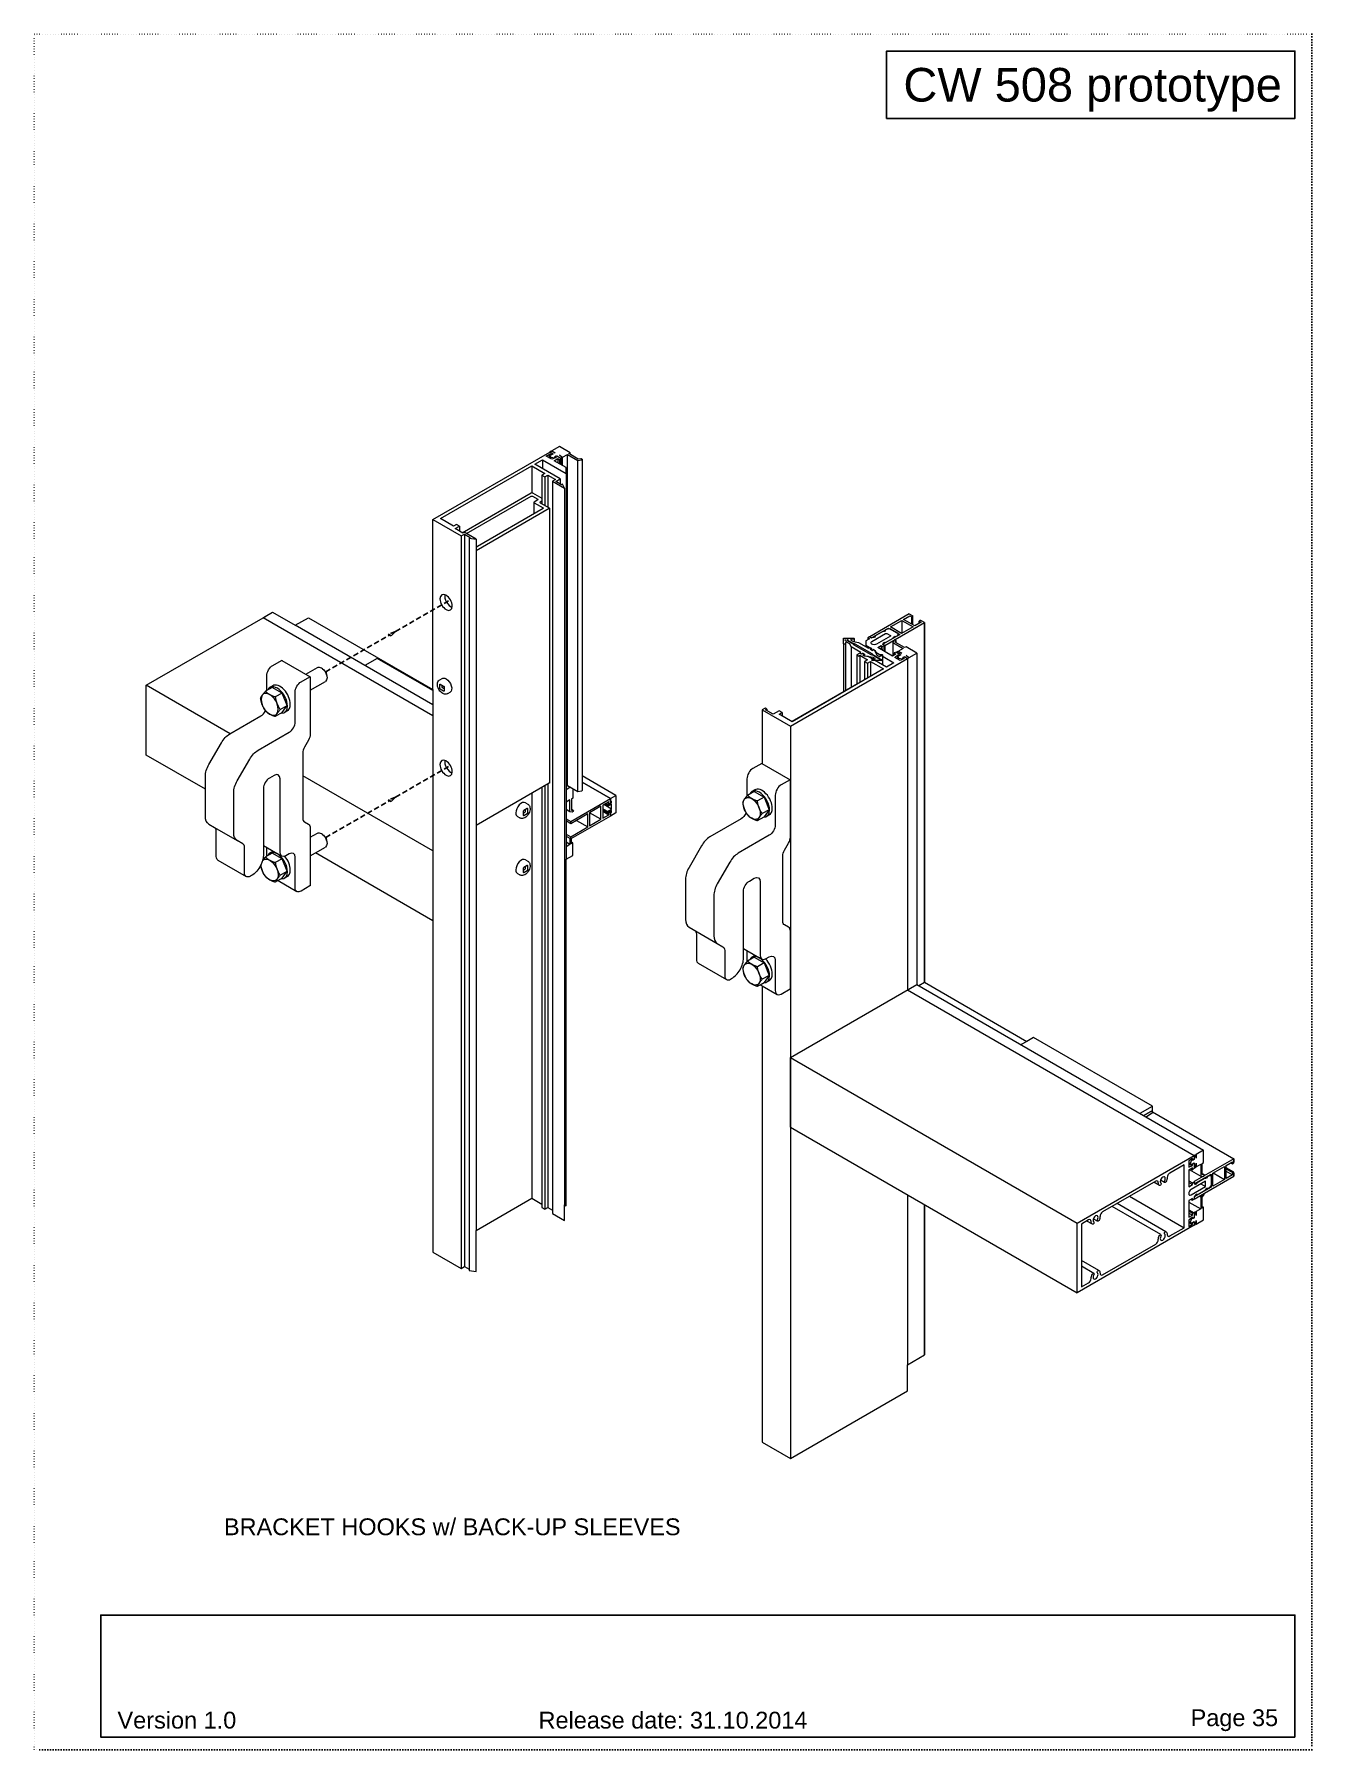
# Model space of a CAD drawing. Header units: millimetres. Extents: x -17234 to -8874, y -2869 to 1211.
# Drawn here: x -10394 to -9634, y -1849 to -829 of the extents above; entities that cross this region are included whole.
import ezdxf
from ezdxf.enums import TextEntityAlignment as Align

# ---------------------------------------------------------------- set-up
doc = ezdxf.new("R2010")
doc.units = ezdxf.units.MM
doc.linetypes.add('ACAD_ISO07W100', pattern=[3, 0, -3])
doc.linetypes.add('DASHED', pattern=[19.05, 12.7, -6.35])
doc.layers.get('Defpoints').update_dxf_attribs({"linetype": 'ACAD_ISO07W100', "true_color": 0x105689})
for name, color, linetype in [('Anno', 5, 'Continuous'), ('Profile View', 9, 'Continuous'), ('Text', 2, 'Continuous')]:
    doc.layers.add(name, color=color, linetype=linetype)
doc.styles.get("Standard").update_dxf_attribs({"font": 'arial.ttf'})

msp = doc.modelspace()

# ---------------------------------------------------------------- texts
at = {"layer": 'Text', "color": 1, "ltscale": 0.5}
msp.add_text('CW 508 prototype ', height=20, dxfattribs=at).set_placement((-9644.331, -849.239), align=Align.TOP_RIGHT)
at = {"layer": 'Text', "color": 1, "ltscale": 0.5, "char_height": 10}
for s, width, heights, insert, attachment_point in [('BRACKET HOOKS w/ BACK-UP SLEEVES', 528.97966, [41.338], (-10281.493, -1711.696), 1), ('Page 35', 51.47108, [0], (-9654.331, -1831.739), 6), ('Version 1.0', 70.1, [0], (-10344.825, -1831.739), 4), ('Release date: 31.10.2014', 159.43151, [0], (-10014.331, -1831.739), 5)]:
    msp.add_mtext_dynamic_manual_height_columns(s, width=width, gutter_width=12.5, heights=heights, dxfattribs=dict(at, insert=insert, attachment_point=attachment_point))

# ---------------------------------------------------------------- linework, layer by layer
at = {"color": 1, "lineweight": 0, "extrusion": (4.20381e-17, 0.816497, 0.57735)}
for p, q in [((-10157.2, -1314.833), (-10157.2, -1314.833)), ((-10157.2, -1356.311), (-10157.2, -1356.311)), ((-9864.758, -1392.86), (-9803.798, -1428.055)), ((-9799.811, -1425.754), (-9803.798, -1428.055))]:
    msp.add_line(p, q, dxfattribs=at)
at = {"layer": 'Anno', "linetype": 'DASHED', "ltscale": 0.25}
for points in [[(-10179.427, -1184.43), (-10146.754, -1165.566)], [(-10220.97, -1208.415), (-10182.891, -1186.43)], [(-10179.427, -1184.43), (-10183.757, -1185.93), (-10182.025, -1186.93), (-10179.427, -1184.43)], [(-10179.427, -1282.94), (-10146.754, -1264.077)], [(-10220.97, -1306.925), (-10182.891, -1284.94)], [(-10179.427, -1282.94), (-10183.757, -1284.44), (-10182.025, -1285.44), (-10179.427, -1282.94)]]:
    msp.add_lwpolyline(points, dxfattribs=at)
at = {"layer": 'Defpoints', "color": 1, "ltscale": 0.5}
msp.add_lwpolyline([(-10394.331, -829.239), (-9634.331, -829.239), (-9634.331, -1849.239), (-10394.331, -1849.239), (-10394.331, -829.239)], dxfattribs=at)
at = {"layer": 'Profile View', "lineweight": 0, "extrusion": (4.20381e-17, 0.816497, 0.57735)}
for p, q in [((-10089.724, -1080.08), (-10087.462, -1078.774)), ((-10086.483, -1081.951), (-10089.724, -1080.08)), ((-10087.4, -1078.941), (-10087.735, -1079.134)), ((-10087.735, -1081.229), (-10087.735, -1079.134)), ((-10087.735, -1079.134), (-10087.047, -1080.616)), ((-10086.775, -1077.153), (-10087.603, -1077.631)), ((-10085.993, -1078.56), (-10087.603, -1077.631)), ((-10087.603, -1077.631), (-10085.66, -1078.753)), ((-10087.462, -1078.774), (-10087.462, -1078.977)), ((-10087.462, -1078.774), (-10086.666, -1079.233)), ((-10086.693, -1079.349), (-10087.4, -1078.941)), ((-10087.047, -1081.626), (-10087.047, -1080.616)), ((-10087.047, -1080.616), (-10084.48, -1081.013)), ((-10084.489, -1078.077), (-10086.775, -1077.153)), ((-10085.66, -1078.753), (-10086.693, -1079.349)), ((-10086.666, -1079.233), (-10085.993, -1078.56)), ((-10086.666, -1079.233), (-10086.666, -1079.333)), ((-10083.822, -1080.875), (-10086.483, -1081.951)), ((-10081.946, -1074.365), (-10086.433, -1076.955)), ((-10086.433, -1077.291), (-10086.433, -1076.955)), ((-10086.433, -1076.955), (-10084.489, -1078.077)), ((-10085.993, -1078.56), (-10085.993, -1078.945)), ((-10084.852, -1080.412), (-10083.819, -1079.815)), ((-10084.145, -1080.82), (-10084.852, -1080.412)), ((-10083.486, -1080.008), (-10084.652, -1080.396)), ((-10084.652, -1080.396), (-10084.652, -1080.528)), ((-10084.652, -1080.396), (-10083.822, -1080.875)), ((-10084.48, -1081.013), (-10084.145, -1080.82)), ((-10084.48, -1081.013), (-10084.48, -1081.141)), ((-10084.145, -1081.006), (-10084.145, -1080.82)), ((-10083.819, -1079.815), (-10081.149, -1081.357)), ((-10083.819, -1080.119), (-10083.819, -1079.815)), ((-10081.078, -1081.398), (-10083.486, -1080.008)), ((-10075.492, -1078.091), (-10081.946, -1074.365)), ((-10080.321, -1080.879), (-10081.922, -1079.559)), ((-10081.922, -1079.559), (-10079.979, -1080.681)), ((-10081.149, -1081.357), (-10080.321, -1080.879)), ((-10080.321, -1085.509), (-10080.321, -1080.879)), ((-10079.979, -1080.681), (-10077.189, -1079.071)), ((-10079.979, -1085.707), (-10079.979, -1080.681)), ((-10077.189, -1079.071), (-10071.037, -1082.623)), ((-10077.189, -1276.091), (-10077.189, -1079.071)), ((-10076.341, -1078.581), (-10075.492, -1078.091)), ((-10070.678, -1081.85), (-10076.341, -1078.581)), ((-10075.492, -1079.071), (-10075.492, -1078.091)), ((-10152.604, -1117.2), (-10098.28, -1085.836)), ((-10098.28, -1085.836), (-10098.28, -1101.784)), ((-10098.28, -1085.836), (-10090.522, -1090.316)), ((-10096.513, -1084.816), (-10092.023, -1082.223)), ((-10081.442, -1093.517), (-10096.513, -1084.816)), ((-10090.522, -1090.316), (-10092.281, -1091.331)), ((-10092.281, -1091.331), (-10090.513, -1092.352)), ((-10092.281, -1091.331), (-10092.281, -1108.394)), ((-10092.023, -1082.223), (-10092.023, -1087.408)), ((-10092.023, -1082.223), (-10077.951, -1090.348)), ((-10090.513, -1092.352), (-10088.745, -1091.331)), ((-10088.745, -1091.331), (-10084.262, -1093.92)), ((-10088.745, -1091.331), (-10088.745, -1110.436)), ((-10085.058, -1082.775), (-10082.936, -1081.55)), ((-10077.951, -1086.877), (-10085.058, -1082.775)), ((-10082.936, -1081.55), (-10081.855, -1082.174)), ((-10082.936, -1081.55), (-10082.936, -1083.999)), ((-10081.855, -1082.174), (-10081.078, -1081.398)), ((-10081.855, -1082.174), (-10081.855, -1084.624)), ((-10081.078, -1081.398), (-10081.078, -1085.072)), ((-10077.951, -1090.348), (-10077.951, -1086.877)), ((-10077.951, -1090.348), (-10077.951, -1319.805)), ((-10071.037, -1082.623), (-10068.832, -1082.282)), ((-10071.037, -1279.643), (-10071.037, -1082.623)), ((-10069.143, -1081.613), (-10070.678, -1081.85)), ((-10068.387, -1081.947), (-10068.387, -1270.191)), ((-10090.513, -1092.352), (-10090.513, -1109.415)), ((-10084.262, -1093.92), (-10086.039, -1094.945)), ((-10086.039, -1094.945), (-10086.039, -1528.413)), ((-10086.039, -1094.945), (-10078.951, -1099.038)), ((-10084.129, -1095.068), (-10081.442, -1093.517)), ((-10080.682, -1097.058), (-10084.129, -1095.068)), ((-10081.442, -1093.517), (-10081.442, -1096.619)), ((-10080.041, -1096.688), (-10080.682, -1097.058)), ((-10078.951, -1099.038), (-10080.041, -1096.688)), ((-10078.951, -1099.038), (-10078.951, -1525.29)), ((-10139.745, -1125.604), (-10098.634, -1101.869)), ((-10137.129, -1126.135), (-10098.634, -1103.91)), ((-10087.992, -1111.279), (-10131.507, -1136.402)), ((-10091.528, -1111.279), (-10130.613, -1133.845)), ((-10097.927, -1101.869), (-10092.281, -1105.128)), ((-10097.927, -1103.91), (-10094.765, -1105.736)), ((-10097.032, -1107.573), (-10097.032, -1114.457)), ((-10094.765, -1106.144), (-10096.886, -1107.369)), ((-10096.886, -1107.777), (-10091.528, -1110.871)), ((-10092.281, -1106.751), (-10093.35, -1107.369)), ((-10093.35, -1107.777), (-10087.992, -1110.871)), ((-10087.846, -1111.075), (-10087.846, -1274.374)), ((-10157.2, -1117.812), (-10140.362, -1127.534)), ((-10144.845, -1121.679), (-10152.604, -1117.2)), ((-10143.078, -1120.659), (-10144.845, -1121.679)), ((-10143.926, -1123.19), (-10141.31, -1121.679)), ((-10141.31, -1121.679), (-10143.078, -1120.659)), ((-10141.31, -1121.679), (-10141.31, -1124.701)), ((-10139.443, -1125.778), (-10143.926, -1123.19)), ((-10140.362, -1127.534), (-10138.382, -1126.391)), ((-10140.362, -1127.534), (-10140.362, -1563.053)), ((-10138.594, -1125.289), (-10139.443, -1125.778)), ((-10131.507, -1129.381), (-10138.594, -1125.289)), ((-10138.382, -1126.391), (-10138.382, -1561.91)), ((-10138.382, -1126.391), (-10134.935, -1128.381)), ((-10134.935, -1128.381), (-10135.576, -1128.751)), ((-10135.576, -1128.751), (-10135.576, -1563.53)), ((-10135.576, -1128.751), (-10131.507, -1129.381)), ((-10131.507, -1129.381), (-10131.507, -1540.539)), ((-10131.32, -1133.845), (-10131.507, -1133.737)), ((-10157.2, -1234.469), (-10258.228, -1176.141)), ((-10157.2, -1234.469), (-10258.228, -1176.141)), ((-10157.2, -1227.937), (-10239.101, -1180.652)), ((-9873.739, -1173.834), (-9897.287, -1187.43)), ((-9896.156, -1188.083), (-9886.078, -1182.265)), ((-9888.307, -1192.615), (-9864.758, -1179.019)), ((-9887.314, -1183.115), (-9888.24, -1183.65)), ((-9885.178, -1182.784), (-9887.314, -1183.115)), ((-9886.078, -1182.924), (-9886.078, -1182.265)), ((-9886.078, -1182.265), (-9879.36, -1186.143)), ((-9880.26, -1185.623), (-9885.178, -1182.784)), ((-9885.017, -1181.652), (-9878.22, -1177.728)), ((-9878.3, -1185.531), (-9885.017, -1181.652)), ((-9871.502, -1181.606), (-9878.3, -1185.531)), ((-9878.22, -1177.728), (-9878.22, -1185.485)), ((-9878.22, -1177.728), (-9871.502, -1181.606)), ((-9877.159, -1177.116), (-9873.491, -1174.998)), ((-9870.442, -1180.994), (-9877.159, -1177.116)), ((-9873.739, -1173.834), (-9871.621, -1175.057)), ((-9873.491, -1174.998), (-9872.324, -1175.671)), ((-9872.324, -1175.671), (-9871.754, -1175.342)), ((-9872.324, -1179.907), (-9872.324, -1175.671)), ((-9871.754, -1175.342), (-9871.621, -1175.057)), ((-9871.621, -1180.313), (-9871.621, -1175.057)), ((-9866.774, -1178.876), (-9870.442, -1180.994)), ((-9867.368, -1177.872), (-9867.94, -1178.203)), ((-9867.94, -1179.55), (-9867.94, -1178.203)), ((-9867.94, -1178.203), (-9866.774, -1178.876)), ((-9866.877, -1177.796), (-9867.368, -1177.872)), ((-9864.758, -1179.019), (-9866.877, -1177.796)), ((-9864.758, -1179.019), (-9864.758, -1392.86)), ((-9864.758, -1392.86), (-9864.758, -1179.019)), ((-9912.86, -1188.248), (-9907.057, -1188.248)), ((-9912.86, -1191.599), (-9912.86, -1188.248)), ((-9912.86, -1191.599), (-9912.86, -1220.17)), ((-9911.715, -1191.033), (-9911.715, -1191.599)), ((-9911.715, -1191.599), (-9911.715, -1219.508)), ((-9909.179, -1191.699), (-9910.738, -1190.799)), ((-9910.476, -1189.665), (-9906.782, -1191.798)), ((-9910.406, -1189.625), (-9910.406, -1189.706)), ((-9906.711, -1191.758), (-9910.406, -1189.625)), ((-9908.371, -1193.44), (-9909.179, -1191.699)), ((-9908.442, -1189.474), (-9906.883, -1190.374)), ((-9907.057, -1188.909), (-9908.038, -1188.909)), ((-9906.883, -1190.374), (-9903.869, -1190.84)), ((-9906.782, -1191.798), (-9906.782, -1192.162)), ((-9906.748, -1192.184), (-9896.54, -1198.077)), ((-9906.711, -1191.758), (-9906.711, -1192.205)), ((-9906.484, -1188.579), (-9906.484, -1190.436)), ((-9895.836, -1197.671), (-9906.044, -1191.777)), ((-9903.869, -1190.84), (-9898.039, -1194.206)), ((-9897.462, -1188.633), (-9899.637, -1189.887)), ((-9899.637, -1189.887), (-9899.637, -1192.481)), ((-9899.637, -1192.481), (-9899.637, -1193.283)), ((-9899.637, -1192.481), (-9896.225, -1194.451)), ((-9897.356, -1187.47), (-9898.417, -1188.082)), ((-9898.417, -1188.082), (-9898.417, -1189.184)), ((-9898.417, -1188.082), (-9897.462, -1188.633)), ((-9896.201, -1188.136), (-9897.356, -1187.47)), ((-9897.287, -1187.51), (-9897.287, -1187.43)), ((-9897.287, -1187.43), (-9896.156, -1188.083)), ((-9894.783, -1187.917), (-9896.201, -1188.136)), ((-9896.156, -1188.129), (-9896.156, -1188.083)), ((-9896.064, -1190.273), (-9887.854, -1185.536)), ((-9893.931, -1187.425), (-9894.783, -1187.917)), ((-9889.861, -1184.571), (-9894.367, -1187.173)), ((-9894.367, -1187.173), (-9894.367, -1187.677)), ((-9894.367, -1187.173), (-9893.931, -1187.425)), ((-9885.026, -1187.169), (-9893.227, -1191.907)), ((-9892.512, -1193.941), (-9890.391, -1192.716)), ((-9890.391, -1192.716), (-9890.391, -1195.165)), ((-9890.391, -1192.716), (-9889.436, -1193.267)), ((-9888.668, -1184.387), (-9889.861, -1184.571)), ((-9889.53, -1191.988), (-9889.15, -1191.169)), ((-9888.376, -1192.655), (-9889.53, -1191.988)), ((-9879.36, -1186.143), (-9889.438, -1191.962)), ((-9889.438, -1191.962), (-9889.438, -1192.041)), ((-9889.438, -1191.962), (-9888.307, -1192.615)), ((-9889.436, -1193.267), (-9888.376, -1192.655)), ((-9889.436, -1193.267), (-9889.436, -1195.716)), ((-9889.15, -1191.169), (-9888.298, -1190.677)), ((-9889.15, -1191.169), (-9889.15, -1191.795)), ((-9887.816, -1183.895), (-9888.668, -1184.387)), ((-9888.376, -1192.655), (-9888.376, -1196.329)), ((-9888.307, -1196.369), (-9888.307, -1192.615)), ((-9888.298, -1190.677), (-9888.298, -1191.303)), ((-9888.298, -1190.677), (-9887.862, -1190.929)), ((-9888.24, -1183.65), (-9888.24, -1184.14)), ((-9888.24, -1183.65), (-9887.816, -1183.895)), ((-9887.862, -1190.929), (-9883.353, -1188.326)), ((-9887.862, -1190.929), (-9887.862, -1191.051)), ((-9887.147, -1185.536), (-9885.026, -1186.761)), ((-9882.961, -1189.594), (-9883.552, -1190.867)), ((-9883.552, -1190.867), (-9883.552, -1198.81)), ((-9883.552, -1190.867), (-9877.4, -1194.419)), ((-9883.353, -1188.326), (-9883.033, -1187.637)), ((-9883.353, -1188.326), (-9883.353, -1188.448)), ((-9883.033, -1187.637), (-9882.184, -1187.147)), ((-9883.033, -1187.637), (-9883.033, -1188.264)), ((-9882.214, -1190.66), (-9881.802, -1189.774)), ((-9876.551, -1193.929), (-9882.214, -1190.66)), ((-9882.184, -1187.147), (-9882.184, -1187.773)), ((-9882.184, -1187.147), (-9881.76, -1187.392)), ((-9881.782, -1189.684), (-9881.782, -1190.909)), ((-9881.76, -1187.392), (-9880.833, -1186.857)), ((-9881.76, -1187.392), (-9881.76, -1187.528)), ((-9880.833, -1186.857), (-9880.26, -1185.623)), ((-9880.833, -1186.857), (-9880.833, -1186.993)), ((-9880.26, -1185.623), (-9880.26, -1186.663)), ((-10252.439, -1204.548), (-10247.171, -1201.507)), ((-10247.046, -1201.494), (-10230.208, -1211.216)), ((-10190.257, -1200.33), (-10197.637, -1204.591)), ((-10157.2, -1219.415), (-10190.257, -1200.33)), ((-9944.502, -1240.614), (-9874.905, -1200.432)), ((-9908.371, -1193.44), (-9908.371, -1217.578)), ((-9902.541, -1196.805), (-9908.371, -1193.44)), ((-9903.128, -1197.283), (-9904.896, -1198.304)), ((-9904.896, -1198.304), (-9904.896, -1215.705)), ((-9904.896, -1198.304), (-9903.835, -1198.916)), ((-9903.835, -1198.916), (-9903.128, -1198.508)), ((-9902.129, -1197.86), (-9903.128, -1197.283)), ((-9903.128, -1198.508), (-9903.128, -1214.685)), ((-9903.128, -1198.508), (-9898.645, -1201.096)), ((-9902.866, -1197.506), (-9902.541, -1196.805)), ((-9902.167, -1197.91), (-9902.866, -1197.506)), ((-9901.604, -1197.346), (-9902.167, -1197.91)), ((-9901.422, -1197.452), (-9902.129, -1197.86)), ((-9901.604, -1197.346), (-9901.604, -1197.557)), ((-9900.092, -1198.219), (-9901.604, -1197.346)), ((-9900.361, -1198.064), (-9901.422, -1197.452)), ((-9901.306, -1198.407), (-9900.092, -1198.219)), ((-9900.41, -1198.924), (-9901.306, -1198.407)), ((-9901.068, -1198.472), (-9900.361, -1198.064)), ((-9900.161, -1198.996), (-9901.068, -1198.472)), ((-9895.294, -1199.715), (-9900.41, -1198.924)), ((-9898.645, -1201.096), (-9900.404, -1202.112)), ((-9900.404, -1202.112), (-9900.404, -1213.112)), ((-9900.404, -1202.112), (-9898.636, -1203.132)), ((-9900.361, -1198.064), (-9900.361, -1198.261)), ((-9898.229, -1199.295), (-9900.161, -1198.996)), ((-9898.636, -1203.132), (-9896.877, -1202.117)), ((-9898.636, -1203.132), (-9898.636, -1212.091)), ((-9887.351, -1205.576), (-9898.229, -1199.295)), ((-9898.039, -1194.206), (-9896.826, -1194.018)), ((-9896.127, -1194.422), (-9897.102, -1194.747)), ((-9897.102, -1194.747), (-9895.59, -1195.62)), ((-9896.225, -1194.451), (-9896.932, -1194.859)), ((-9896.932, -1194.859), (-9895.871, -1195.472)), ((-9896.877, -1202.117), (-9889.118, -1206.596)), ((-9896.877, -1202.117), (-9896.877, -1211.076)), ((-9896.826, -1194.018), (-9896.127, -1194.422)), ((-9895.873, -1198.097), (-9889.794, -1201.606)), ((-9895.871, -1195.472), (-9895.164, -1195.063)), ((-9895.803, -1198.056), (-9895.803, -1198.137)), ((-9889.724, -1201.566), (-9895.803, -1198.056)), ((-9895.59, -1195.62), (-9895.265, -1194.919)), ((-9895.527, -1200.945), (-9894.547, -1200.945)), ((-9889.794, -1201.606), (-9895.527, -1201.606)), ((-9895.294, -1199.715), (-9895.294, -1200.945)), ((-9894.142, -1200.381), (-9895.294, -1199.715)), ((-9895.265, -1194.919), (-9894.37, -1195.436)), ((-9895.164, -1195.063), (-9894.256, -1195.587)), ((-9894.37, -1195.436), (-9892.999, -1198.39)), ((-9894.256, -1195.587), (-9894.256, -1195.68)), ((-9894.256, -1195.587), (-9893.739, -1196.703)), ((-9893.739, -1196.703), (-9893.739, -1196.795)), ((-9893.739, -1196.703), (-9882.86, -1202.983)), ((-9892.999, -1198.39), (-9891.846, -1199.055)), ((-9883.815, -1198.962), (-9892.512, -1193.941)), ((-9890.869, -1198.822), (-9890.869, -1198.256)), ((-9889.724, -1198.256), (-9889.724, -1201.566)), ((-9889.724, -1201.566), (-9889.724, -1204.205)), ((-9882.86, -1202.983), (-9887.351, -1205.576)), ((-9881.694, -1197.737), (-9883.815, -1198.962)), ((-9881.43, -1196.665), (-9882.775, -1197.113)), ((-9882.775, -1197.113), (-9882.775, -1198.362)), ((-9882.775, -1197.113), (-9881.694, -1197.737)), ((-9882.389, -1199.785), (-9880.525, -1198.248)), ((-9879.148, -1201.656), (-9882.389, -1199.785)), ((-9879.023, -1198.055), (-9881.43, -1196.665)), ((-9880.532, -1196.228), (-9881.36, -1196.705)), ((-9881.36, -1196.705), (-9878.69, -1198.247)), ((-9880.43, -1198.435), (-9880.765, -1198.628)), ((-9880.765, -1200.723), (-9880.765, -1198.628)), ((-9880.765, -1198.628), (-9880.077, -1200.111)), ((-9878.246, -1197.152), (-9880.532, -1196.228)), ((-9880.525, -1198.248), (-9879.696, -1198.728)), ((-9880.525, -1198.248), (-9880.525, -1198.49)), ((-9879.723, -1198.844), (-9880.43, -1198.435)), ((-9877.4, -1194.419), (-9880.189, -1196.03)), ((-9880.189, -1196.03), (-9880.189, -1196.366)), ((-9880.189, -1196.03), (-9878.246, -1197.152)), ((-9880.077, -1200.111), (-9877.51, -1200.508)), ((-9880.077, -1200.111), (-9880.077, -1201.12)), ((-9878.69, -1198.247), (-9879.723, -1198.844)), ((-9879.696, -1198.728), (-9879.023, -1198.055)), ((-9879.696, -1198.728), (-9879.696, -1198.828)), ((-9876.885, -1200.35), (-9879.148, -1201.656)), ((-9879.023, -1198.055), (-9879.023, -1198.439)), ((-9877.882, -1199.906), (-9876.849, -1199.31)), ((-9877.175, -1200.315), (-9877.882, -1199.906)), ((-9876.516, -1199.502), (-9877.681, -1199.89)), ((-9877.681, -1199.89), (-9877.681, -1200.022)), ((-9877.681, -1199.89), (-9876.885, -1200.35)), ((-9877.51, -1200.508), (-9877.175, -1200.315)), ((-9877.51, -1200.508), (-9877.51, -1200.711)), ((-9877.175, -1200.315), (-9877.175, -1200.517)), ((-9876.849, -1199.31), (-9874.905, -1200.432)), ((-9876.849, -1199.31), (-9876.849, -1199.613)), ((-9875.703, -1193.439), (-9876.551, -1193.929)), ((-9874.905, -1200.432), (-9876.516, -1199.502)), ((-9869.249, -1197.166), (-9875.703, -1193.439)), ((-9875.678, -1198.634), (-9873.735, -1199.756)), ((-9874.078, -1199.954), (-9875.678, -1198.634)), ((-9874.905, -1200.432), (-9874.078, -1199.954)), ((-9874.905, -1200.432), (-9874.905, -1397.452)), ((-9874.905, -1200.432), (-9874.905, -1397.452)), ((-9873.735, -1199.756), (-9869.249, -1197.166)), ((-9869.249, -1197.166), (-9869.249, -1394.186)), ((-10255.974, -1219.422), (-10255.974, -1210.672)), ((-10235.601, -1214.27), (-10230.333, -1211.228)), ((-10232.777, -1209.733), (-10225.913, -1205.77)), ((-10230.156, -1211.33), (-10230.156, -1245.402)), ((-10222.779, -1206.465), (-10223.426, -1206.069)), ((-10220.186, -1210.957), (-10220.166, -1211.715)), ((-10153.076, -1213.002), (-10151.711, -1212.214)), ((-9889.118, -1206.596), (-9943.442, -1237.96)), ((-10277.878, -1245.16), (-10327.825, -1216.323)), ((-10252.722, -1217.544), (-10256.76, -1219.876)), ((-10252.434, -1216.609), (-10254.123, -1217.584)), ((-10246.887, -1220.913), (-10252.722, -1217.544)), ((-10246.887, -1220.913), (-10250.926, -1223.244)), ((-10243.97, -1228.431), (-10246.887, -1220.913)), ((-10239.136, -1238.152), (-10239.136, -1220.393)), ((-10230.156, -1219.218), (-10221.15, -1214.019)), ((-10153.146, -1218.104), (-10153.146, -1215.818)), ((-10152.793, -1215.614), (-10150.813, -1216.757)), ((-10150.813, -1219.86), (-10152.793, -1218.717)), ((-10151.732, -1217.288), (-10151.732, -1216.226)), ((-10150.459, -1218.431), (-10151.379, -1217.9)), ((-10150.459, -1217.369), (-10150.459, -1219.655)), ((-10148.339, -1221.207), (-10146.974, -1220.419)), ((-9906.124, -1216.28), (-9943.558, -1237.893)), ((-10246.887, -1232.581), (-10250.926, -1234.913)), ((-10248.008, -1230.763), (-10243.97, -1228.431)), ((-10246.887, -1232.581), (-10243.97, -1228.431)), ((-10243.798, -1231.567), (-10245.487, -1232.542)), ((-9959.573, -1229.872), (-9961.34, -1230.892)), ((-9961.34, -1230.892), (-9961.34, -1262.762)), ((-9961.34, -1230.892), (-9944.502, -1240.614)), ((-9958.512, -1230.484), (-9959.573, -1229.872)), ((-9959.219, -1230.892), (-9958.512, -1230.484)), ((-9954.736, -1233.481), (-9959.219, -1230.892)), ((-9958.512, -1230.484), (-9958.512, -1231.3)), ((-9951.2, -1231.439), (-9954.736, -1233.481)), ((-9949.432, -1232.46), (-9951.2, -1231.439)), ((-9951.2, -1233.481), (-9949.432, -1232.46)), ((-9943.442, -1237.96), (-9951.2, -1233.481)), ((-9949.432, -1232.46), (-9949.432, -1234.501)), ((-10278.024, -1245.244), (-10259.51, -1234.555)), ((-10261.186, -1254.965), (-10242.672, -1244.276)), ((-9944.502, -1240.614), (-9944.502, -1676.133)), ((-10290.46, -1263.403), (-10283.024, -1250.522)), ((-10231.191, -1248.886), (-10233.61, -1253.076)), ((-10273.622, -1273.124), (-10266.186, -1260.243)), ((-10234.646, -1256.561), (-10234.646, -1295.31)), ((-9961.517, -1262.744), (-9966.785, -1265.786)), ((-9961.392, -1262.732), (-9944.554, -1272.453)), ((-10292.531, -1278.178), (-10292.531, -1270.372)), ((-10251.652, -1269.873), (-10254.48, -1271.506)), ((-10248.116, -1315.597), (-10248.116, -1271.914)), ((-10157.2, -1314.833), (-10234.646, -1270.12)), ((-10087.992, -1274.578), (-10131.507, -1299.701)), ((-10048.288, -1281.796), (-10068.387, -1270.191)), ((-10068.387, -1270.191), (-10068.387, -1278.968)), ((-10051.611, -1283.714), (-10068.387, -1274.029)), ((-10068.387, -1274.029), (-10051.611, -1283.714)), ((-9970.321, -1271.909), (-9970.321, -1282.14)), ((-9944.679, -1272.466), (-9949.947, -1275.507)), ((-9944.502, -1306.639), (-9944.502, -1272.568)), ((-10275.693, -1304.03), (-10275.693, -1280.093)), ((-10258.016, -1277.63), (-10258.016, -1317.23)), ((-10098.28, -1280.518), (-10098.28, -1521.356)), ((-10092.281, -1277.054), (-10092.281, -1524.82)), ((-10090.513, -1276.034), (-10090.513, -1527.871)), ((-10088.745, -1275.013), (-10088.745, -1526.851)), ((-10077.189, -1276.091), (-10077.951, -1276.531)), ((-10077.951, -1278.327), (-10075.634, -1276.989)), ((-10075.634, -1284.442), (-10077.951, -1285.779)), ((-10071.037, -1279.643), (-10077.189, -1276.091)), ((-10075.634, -1291.546), (-10075.634, -1284.442)), ((-10075.16, -1297.31), (-10051.611, -1283.714)), ((-10073.937, -1283.462), (-10074.786, -1283.952)), ((-10074.786, -1283.952), (-10074.786, -1290.49)), ((-10073.937, -1277.969), (-10073.937, -1283.462)), ((-10068.832, -1279.302), (-10071.037, -1279.643)), ((-10051.611, -1283.714), (-10048.288, -1281.796)), ((-10051.611, -1285.633), (-10051.611, -1283.714)), ((-10051.611, -1283.714), (-10051.611, -1286.161)), ((-10048.288, -1281.796), (-10048.288, -1292.165)), ((-9965.946, -1279.43), (-9969.984, -1281.761)), ((-9965.658, -1278.494), (-9967.347, -1279.469)), ((-9965.946, -1279.43), (-9960.111, -1282.798)), ((-9960.111, -1282.798), (-9964.15, -1285.129)), ((-9960.111, -1282.798), (-9957.194, -1290.317)), ((-9953.483, -1281.631), (-9953.483, -1299.39)), ((-10106.889, -1294.359), (-10105.524, -1295.147)), ((-10103.404, -1291.309), (-10103.404, -1293.596)), ((-10103.404, -1292.371), (-10102.484, -1291.84)), ((-10101.07, -1289.554), (-10103.05, -1290.697)), ((-10103.05, -1293.8), (-10101.07, -1292.657)), ((-10102.152, -1286.154), (-10100.787, -1286.942)), ((-10102.131, -1291.228), (-10102.131, -1290.166)), ((-10100.717, -1292.044), (-10100.717, -1289.758)), ((-10075.634, -1291.546), (-10077.951, -1290.208)), ((-10074.237, -1291.671), (-10075.634, -1291.546)), ((-10065.082, -1292.798), (-10075.16, -1298.616)), ((-10051.611, -1294.084), (-10075.16, -1307.679)), ((-10074.786, -1289.992), (-10073.724, -1290.604)), ((-10074.786, -1290.49), (-10073.812, -1290.577)), ((-10065.082, -1300.555), (-10065.082, -1292.798)), ((-10057.224, -1288.261), (-10064.021, -1292.186)), ((-10064.021, -1292.186), (-10064.021, -1299.942)), ((-10057.224, -1296.018), (-10063.942, -1292.14)), ((-10057.224, -1296.018), (-10057.224, -1288.261)), ((-10052.495, -1285.531), (-10056.163, -1287.649)), ((-10056.163, -1287.649), (-10056.163, -1295.406)), ((-10053.308, -1291.389), (-10056.163, -1289.741)), ((-10053.308, -1292.285), (-10056.163, -1290.636)), ((-10056.163, -1291.17), (-10052.495, -1293.288)), ((-10056.163, -1295.406), (-10052.495, -1293.288)), ((-10050.904, -1290.001), (-10055.571, -1287.307)), ((-10053.308, -1288.368), (-10055.359, -1287.185)), ((-10053.308, -1287.473), (-10054.584, -1286.737)), ((-10052.672, -1286.682), (-10053.58, -1286.157)), ((-10053.308, -1287.473), (-10052.672, -1286.682)), ((-10050.904, -1286.98), (-10053.308, -1288.368)), ((-10053.308, -1288.368), (-10053.308, -1287.473)), ((-10053.308, -1291.389), (-10050.904, -1290.001)), ((-10053.308, -1292.285), (-10053.308, -1291.389)), ((-10052.672, -1292.342), (-10053.308, -1292.285)), ((-10052.672, -1287.185), (-10050.904, -1286.164)), ((-10052.672, -1286.682), (-10052.672, -1287.185)), ((-10052.672, -1286.776), (-10052.495, -1286.878)), ((-10050.904, -1290.818), (-10052.672, -1291.839)), ((-10052.672, -1291.839), (-10052.672, -1292.342)), ((-10052.672, -1291.839), (-10052.495, -1291.941)), ((-10052.495, -1286.878), (-10052.495, -1285.531)), ((-10051.922, -1286.548), (-10052.495, -1286.878)), ((-10052.495, -1291.941), (-10051.925, -1291.611)), ((-10052.495, -1293.288), (-10052.495, -1291.941)), ((-10052.101, -1291.509), (-10051.925, -1291.611)), ((-10051.969, -1291.433), (-10051.611, -1291.639)), ((-10051.925, -1291.611), (-10051.611, -1291.639)), ((-10051.611, -1286.161), (-10051.922, -1286.548)), ((-10050.904, -1291.757), (-10051.717, -1291.287)), ((-10050.904, -1285.225), (-10051.611, -1285.633)), ((-10050.904, -1286.164), (-10051.611, -1285.756)), ((-10051.611, -1291.639), (-10051.611, -1294.084)), ((-10051.611, -1292.165), (-10050.904, -1291.757)), ((-10051.611, -1294.084), (-10051.611, -1292.165)), ((-10048.288, -1292.165), (-10051.611, -1294.084)), ((-10050.904, -1286.164), (-10050.904, -1285.225)), ((-10050.904, -1290.001), (-10050.904, -1286.98)), ((-10050.904, -1291.757), (-10050.904, -1290.818)), ((-9964.15, -1296.798), (-9960.111, -1294.467)), ((-9957.194, -1290.317), (-9961.232, -1292.648)), ((-9957.194, -1290.317), (-9960.111, -1294.467)), ((-9957.022, -1293.452), (-9958.711, -1294.427)), ((-10290.46, -1298.886), (-10287.115, -1300.818)), ((-10287.115, -1300.818), (-10273.622, -1308.607)), ((-10286.079, -1318.072), (-10286.079, -1303.106)), ((-10233.61, -1297.599), (-10231.191, -1298.996)), ((-10230.156, -1301.285), (-10230.156, -1317.728)), ((-10230.156, -1306.73), (-10225.913, -1304.28)), ((-10222.779, -1304.976), (-10223.426, -1304.579)), ((-10077.951, -1295.698), (-10075.16, -1297.31)), ((-10075.16, -1298.616), (-10077.951, -1297.005)), ((-10077.951, -1304.761), (-10075.16, -1306.373)), ((-10075.16, -1298.616), (-10075.16, -1297.31)), ((-10075.16, -1306.373), (-10065.082, -1300.555)), ((-10071.799, -1296.676), (-10065.082, -1300.555)), ((-10064.021, -1299.942), (-10057.224, -1296.018)), ((-9973.856, -1295.792), (-9992.37, -1306.481)), ((-9957.018, -1305.513), (-9975.532, -1316.202)), ((-10270.277, -1310.539), (-10273.622, -1308.607)), ((-10269.241, -1327.793), (-10269.241, -1312.828)), ((-10258.016, -1311.572), (-10247.081, -1317.886)), ((-10255.974, -1317.932), (-10255.974, -1312.751)), ((-10252.434, -1315.119), (-10254.123, -1316.094)), ((-10227.092, -1315.959), (-10221.15, -1312.529)), ((-10220.186, -1309.467), (-10220.166, -1310.225)), ((-10077.951, -1306.068), (-10075.16, -1307.679)), ((-10075.634, -1311.015), (-10077.951, -1309.677)), ((-10075.634, -1311.015), (-10077.951, -1312.352)), ((-10075.634, -1307.405), (-10075.634, -1311.015)), ((-10075.16, -1307.679), (-10075.16, -1306.373)), ((-10074.786, -1310.525), (-10074.786, -1307.464)), ((-10073.937, -1310.035), (-10074.786, -1309.545)), ((-10073.937, -1310.035), (-10074.786, -1310.525)), ((-10073.937, -1317.487), (-10073.937, -1310.035)), ((-9997.37, -1311.759), (-10004.807, -1324.64)), ((-9947.957, -1314.314), (-9945.538, -1310.124)), ((-10285.044, -1320.361), (-10268.206, -1330.082)), ((-10252.722, -1316.055), (-10256.76, -1318.386)), ((-10246.887, -1319.423), (-10252.722, -1316.055)), ((-10246.887, -1319.423), (-10250.926, -1321.754)), ((-10243.97, -1326.942), (-10246.887, -1319.423)), ((-10242.672, -1316.536), (-10244.581, -1317.638)), ((-10239.136, -1336.663), (-10239.136, -1318.577)), ((-10230.156, -1317.728), (-10227.092, -1315.959)), ((-10230.156, -1317.728), (-10230.156, -1335.356)), ((-10103.404, -1325.195), (-10103.404, -1327.481)), ((-10103.404, -1326.256), (-10102.484, -1325.726)), ((-10101.07, -1323.439), (-10103.05, -1324.582)), ((-10102.152, -1320.039), (-10100.787, -1320.827)), ((-10102.131, -1325.113), (-10102.131, -1324.052)), ((-10100.717, -1325.93), (-10100.717, -1323.643)), ((-10077.951, -1319.805), (-10073.937, -1317.487)), ((-9980.532, -1321.481), (-9987.969, -1334.361)), ((-9948.993, -1356.547), (-9948.993, -1317.798)), ((-10265.087, -1329.477), (-10265.706, -1329.835)), ((-10246.887, -1331.092), (-10250.926, -1333.423)), ((-10249.301, -1332.485), (-10238.101, -1338.951)), ((-10248.008, -1329.273), (-10243.97, -1326.942)), ((-10246.887, -1331.092), (-10243.97, -1326.942)), ((-10243.798, -1330.077), (-10245.487, -1331.052)), ((-10230.333, -1335.662), (-10235.601, -1338.704)), ((-10106.889, -1328.244), (-10105.524, -1329.032)), ((-10103.05, -1327.685), (-10101.07, -1326.542)), ((-10006.878, -1331.609), (-10006.878, -1355.545)), ((-9968.827, -1332.743), (-9965.998, -1331.11)), ((-9962.463, -1333.152), (-9962.463, -1376.834)), ((-9990.04, -1341.331), (-9990.04, -1365.267)), ((-9972.362, -1372.81), (-9972.362, -1338.867)), ((-10004.807, -1360.123), (-9987.969, -1369.845)), ((-10000.426, -1364.344), (-10000.426, -1379.309)), ((-9945.538, -1360.233), (-9947.957, -1358.836)), ((-9944.502, -1396.593), (-9944.502, -1362.522)), ((-9987.969, -1369.845), (-9984.623, -1371.776)), ((-9983.588, -1374.065), (-9983.588, -1389.031)), ((-9972.362, -1378.467), (-9972.362, -1372.81)), ((-9970.321, -1373.989), (-9970.321, -1380.65)), ((-9970.321, -1373.989), (-9961.427, -1379.123)), ((-9999.39, -1381.598), (-9982.552, -1391.32)), ((-9965.946, -1377.94), (-9969.984, -1380.271)), ((-9965.658, -1377.005), (-9967.347, -1377.98)), ((-9965.946, -1377.94), (-9960.111, -1381.308)), ((-9960.111, -1381.308), (-9964.15, -1383.64)), ((-9960.111, -1381.308), (-9957.194, -1388.827)), ((-9958.927, -1378.875), (-9957.018, -1377.773)), ((-9953.483, -1379.814), (-9953.483, -1397.9)), ((-9980.052, -1391.072), (-9979.433, -1390.715)), ((-9964.15, -1395.308), (-9962.525, -1394.37)), ((-9962.525, -1394.37), (-9960.111, -1392.977)), ((-9962.525, -1394.37), (-9961.34, -1395.054)), ((-9961.34, -1395.054), (-9952.447, -1400.189)), ((-9957.194, -1388.827), (-9961.232, -1391.158)), ((-9957.194, -1388.827), (-9960.111, -1392.977)), ((-9957.022, -1391.963), (-9958.711, -1392.938)), ((-9949.947, -1399.941), (-9944.679, -1396.9)), ((-9944.502, -1437.634), (-9869.249, -1394.186)), ((-9869.249, -1394.186), (-9698.624, -1492.697)), ((-9868.153, -1394.819), (-9864.758, -1392.86)), ((-9874.905, -1397.452), (-9704.281, -1495.963)), ((-9729.101, -1466.579), (-9799.811, -1425.754)), ((-9944.502, -1479.112), (-9944.502, -1437.634)), ((-9944.502, -1437.634), (-9773.878, -1536.145)), ((-9803.798, -1428.055), (-9807.192, -1430.015)), ((-9736.481, -1470.84), (-9729.101, -1466.579)), ((-9729.101, -1469.916), (-9729.101, -1466.579)), ((-9734.236, -1472.136), (-9729.101, -1469.171)), ((-9729.101, -1469.171), (-9734.236, -1472.136)), ((-9732.852, -1472.935), (-9729.101, -1470.391)), ((-9729.101, -1470.391), (-9729.101, -1469.916)), ((-9729.101, -1469.916), (-9680.663, -1497.881)), ((-9944.502, -1479.112), (-9773.878, -1577.623)), ((-9773.878, -1536.145), (-9704.281, -1495.963)), ((-9705.2, -1497.718), (-9707.463, -1499.025)), ((-9707.463, -1499.025), (-9707.463, -1502.767)), ((-9705.648, -1498.18), (-9706.588, -1500.602)), ((-9705.824, -1498.079), (-9705.648, -1498.18)), ((-9705.314, -1497.987), (-9705.648, -1498.18)), ((-9705.489, -1497.885), (-9705.314, -1497.987)), ((-9705.314, -1498.803), (-9705.314, -1497.987)), ((-9704.281, -1498.207), (-9705.314, -1498.803)), ((-9705.314, -1498.572), (-9705.2, -1498.637)), ((-9705.2, -1498.637), (-9705.2, -1497.718)), ((-9704.281, -1497.822), (-9705.2, -1498.637)), ((-9704.543, -1498.055), (-9704.281, -1498.207)), ((-9703.453, -1495.485), (-9704.281, -1495.963)), ((-9704.281, -1495.963), (-9704.281, -1497.822)), ((-9704.281, -1495.963), (-9704.281, -1498.207)), ((-9680.663, -1497.881), (-9704.211, -1511.477)), ((-9703.11, -1497.531), (-9703.453, -1495.485)), ((-9698.624, -1492.697), (-9703.11, -1495.287)), ((-9703.11, -1495.287), (-9703.11, -1497.531)), ((-9698.624, -1500.149), (-9698.624, -1492.697)), ((-9680.663, -1497.881), (-9680.663, -1499.8)), ((-9680.663, -1500.328), (-9680.663, -1497.881)), ((-9710.291, -1501.474), (-9718.803, -1506.388)), ((-9710.291, -1538.87), (-9710.291, -1501.474)), ((-9707.463, -1500.097), (-9706.588, -1500.602)), ((-9707.463, -1500.891), (-9705.648, -1501.939)), ((-9707.463, -1502.767), (-9705.2, -1501.921)), ((-9705.341, -1503.189), (-9707.463, -1504.413)), ((-9707.463, -1504.413), (-9707.463, -1514.454)), ((-9707.2, -1504.262), (-9700.321, -1508.233)), ((-9706.588, -1500.602), (-9705.648, -1501.939)), ((-9706.352, -1503.772), (-9705.341, -1504.356)), ((-9705.648, -1501.939), (-9705.314, -1501.745)), ((-9705.409, -1501.8), (-9705.2, -1501.921)), ((-9705.341, -1504.356), (-9705.341, -1503.189)), ((-9704.281, -1503.415), (-9705.341, -1504.356)), ((-9705.314, -1500.929), (-9704.281, -1500.332)), ((-9705.314, -1501.745), (-9705.314, -1500.929)), ((-9705.286, -1500.913), (-9705.2, -1500.963)), ((-9705.2, -1500.963), (-9704.281, -1500.717)), ((-9705.2, -1501.921), (-9705.2, -1500.963)), ((-9704.614, -1500.525), (-9704.281, -1500.717)), ((-9704.281, -1500.332), (-9704.281, -1503.415)), ((-9704.281, -1500.717), (-9704.281, -1503.415)), ((-9704.281, -1503.415), (-9703.453, -1502.937)), ((-9704.211, -1512.783), (-9694.134, -1506.965)), ((-9704.211, -1521.847), (-9680.663, -1508.251)), ((-9703.453, -1502.937), (-9703.11, -1500.496)), ((-9703.401, -1502.571), (-9703.11, -1502.74)), ((-9703.11, -1500.496), (-9703.11, -1502.74)), ((-9703.11, -1502.74), (-9700.321, -1501.129)), ((-9702.529, -1511.935), (-9698.023, -1509.333)), ((-9700.321, -1501.129), (-9700.321, -1508.233)), ((-9700.321, -1508.233), (-9698.923, -1508.358)), ((-9699.472, -1500.639), (-9698.624, -1500.149)), ((-9699.472, -1507.178), (-9699.472, -1500.639)), ((-9699.472, -1506.679), (-9698.411, -1507.292)), ((-9698.499, -1507.265), (-9699.472, -1507.178)), ((-9698.129, -1509.272), (-9698.023, -1509.333)), ((-9698.023, -1509.333), (-9697.267, -1509.4)), ((-9697.809, -1509.087), (-9697.267, -1509.4)), ((-9697.267, -1509.4), (-9696.415, -1508.908)), ((-9696.957, -1508.595), (-9696.415, -1508.908)), ((-9696.533, -1508.35), (-9696.415, -1508.419)), ((-9696.415, -1508.419), (-9695.488, -1507.883)), ((-9696.415, -1508.908), (-9696.415, -1508.419)), ((-9695.606, -1507.815), (-9695.488, -1507.883)), ((-9695.488, -1507.883), (-9694.134, -1508.004)), ((-9695.034, -1507.485), (-9694.134, -1508.004)), ((-9694.134, -1506.965), (-9694.134, -1514.722)), ((-9694.134, -1508.004), (-9694.134, -1513.682)), ((-9693.073, -1506.353), (-9686.276, -1502.428)), ((-9693.073, -1514.109), (-9693.073, -1506.353)), ((-9692.993, -1506.307), (-9686.276, -1510.185)), ((-9686.276, -1502.428), (-9686.276, -1510.185)), ((-9685.215, -1501.816), (-9681.547, -1499.698)), ((-9685.215, -1509.573), (-9685.215, -1501.816)), ((-9680.663, -1505.806), (-9685.215, -1503.178)), ((-9681.547, -1506.108), (-9685.215, -1503.99)), ((-9681.547, -1507.455), (-9685.215, -1505.337)), ((-9681.547, -1507.455), (-9685.215, -1509.573)), ((-9681.547, -1501.045), (-9682.714, -1500.372)), ((-9681.547, -1499.698), (-9681.547, -1501.045)), ((-9681.547, -1501.045), (-9680.974, -1500.715)), ((-9680.976, -1505.778), (-9681.547, -1506.108)), ((-9681.547, -1506.108), (-9681.547, -1507.455)), ((-9680.663, -1505.806), (-9680.976, -1505.778)), ((-9680.974, -1500.715), (-9680.663, -1500.328)), ((-9680.663, -1508.251), (-9680.663, -1505.806)), ((-9680.663, -1506.332), (-9680.663, -1508.251)), ((-9874.905, -1519.294), (-9874.905, -1620.397)), ((-9727.129, -1511.195), (-9758.748, -1529.451)), ((-9724.876, -1513.758), (-9728.222, -1511.827)), ((-9721.849, -1512.011), (-9724.335, -1510.575)), ((-9707.463, -1510.905), (-9705.341, -1512.129)), ((-9707.463, -1512.007), (-9705.341, -1513.232)), ((-9707.463, -1514.454), (-9705.341, -1513.232)), ((-9706.062, -1519.366), (-9697.501, -1514.42)), ((-9697.501, -1511.155), (-9706.059, -1516.093)), ((-9705.341, -1512.129), (-9704.281, -1511.517)), ((-9705.341, -1513.232), (-9705.341, -1512.129)), ((-9704.281, -1511.517), (-9704.281, -1512.85)), ((-9704.281, -1512.744), (-9704.211, -1512.783)), ((-9704.281, -1512.85), (-9703.381, -1512.931)), ((-9703.381, -1519.434), (-9704.281, -1520.553)), ((-9704.211, -1511.477), (-9704.211, -1512.783)), ((-9694.134, -1514.722), (-9704.211, -1520.54)), ((-9703.924, -1512.617), (-9703.381, -1512.931)), ((-9703.381, -1512.931), (-9702.529, -1512.439)), ((-9702.529, -1518.942), (-9703.381, -1519.434)), ((-9703.072, -1512.125), (-9702.529, -1512.439)), ((-9702.966, -1519.194), (-9702.529, -1519.446)), ((-9702.635, -1511.873), (-9702.529, -1511.935)), ((-9702.529, -1512.439), (-9702.529, -1511.935)), ((-9698.02, -1516.843), (-9702.529, -1519.446)), ((-9702.529, -1519.446), (-9702.529, -1518.942)), ((-9700.33, -1512.787), (-9697.501, -1514.42)), ((-9698.923, -1518.859), (-9700.321, -1520.598)), ((-9699.472, -1520.674), (-9698.499, -1519.462)), ((-9698.411, -1518.641), (-9698.535, -1518.569)), ((-9697.264, -1515.903), (-9698.02, -1516.843)), ((-9697.501, -1514.42), (-9697.501, -1511.155)), ((-9696.415, -1515.412), (-9697.264, -1515.903)), ((-9696.839, -1515.657), (-9696.415, -1515.902)), ((-9695.488, -1515.367), (-9696.415, -1515.902)), ((-9696.415, -1515.902), (-9696.415, -1515.412)), ((-9694.134, -1513.682), (-9695.488, -1515.367)), ((-9694.134, -1514.722), (-9694.704, -1514.392)), ((-9686.276, -1510.185), (-9693.073, -1514.109)), ((-9724.082, -1542.969), (-9753.122, -1526.203)), ((-9721.056, -1541.221), (-9750.095, -1524.455)), ((-9742.676, -1520.172), (-9710.291, -1538.87)), ((-9705.341, -1521.397), (-9707.463, -1522.621)), ((-9707.463, -1522.621), (-9707.463, -1532.664)), ((-9707.463, -1523.579), (-9700.321, -1527.702)), ((-9707.463, -1528.151), (-9704.281, -1529.988)), ((-9707.463, -1528.151), (-9704.281, -1529.988)), ((-9707.463, -1529.048), (-9705.341, -1530.272)), ((-9706.296, -1521.948), (-9705.341, -1522.499)), ((-9705.341, -1522.499), (-9705.341, -1521.397)), ((-9704.281, -1521.886), (-9705.341, -1522.499)), ((-9705.341, -1530.272), (-9704.281, -1529.988)), ((-9704.281, -1520.553), (-9704.281, -1521.886)), ((-9704.211, -1521.847), (-9704.281, -1521.807)), ((-9703.453, -1529.51), (-9704.281, -1529.988)), ((-9704.281, -1529.988), (-9704.281, -1532.687)), ((-9704.281, -1529.988), (-9704.281, -1533.071)), ((-9704.211, -1520.54), (-9704.251, -1520.517)), ((-9704.211, -1520.54), (-9704.211, -1521.847)), ((-9703.11, -1531.556), (-9703.453, -1529.51)), ((-9700.321, -1527.702), (-9703.11, -1529.312)), ((-9703.11, -1529.312), (-9703.11, -1531.556)), ((-9701.185, -1520.099), (-9700.321, -1520.598)), ((-9700.321, -1520.598), (-9700.321, -1527.702)), ((-9699.472, -1527.212), (-9699.472, -1520.674)), ((-9699.472, -1526.232), (-9698.624, -1526.722)), ((-9698.624, -1526.722), (-9699.472, -1527.212)), ((-9698.624, -1534.175), (-9698.624, -1526.722)), ((-9773.878, -1577.623), (-9773.878, -1536.145)), ((-9704.281, -1537.441), (-9773.878, -1577.623)), ((-9767.063, -1534.251), (-9771.297, -1536.696)), ((-9771.297, -1536.696), (-9771.297, -1574.091)), ((-9764.81, -1536.814), (-9768.156, -1534.882)), ((-9761.783, -1535.066), (-9764.269, -1533.631)), ((-9718.803, -1543.784), (-9710.291, -1538.87)), ((-9707.463, -1530.215), (-9705.341, -1531.439)), ((-9707.463, -1532.664), (-9705.341, -1531.439)), ((-9705.2, -1532.543), (-9707.463, -1534.311)), ((-9707.463, -1534.311), (-9707.463, -1538.053)), ((-9707.463, -1534.961), (-9706.588, -1535.466)), ((-9707.463, -1535.756), (-9705.648, -1536.803)), ((-9707.463, -1538.053), (-9705.2, -1536.747)), ((-9705.648, -1533.044), (-9706.588, -1535.466)), ((-9706.588, -1535.466), (-9705.648, -1536.803)), ((-9705.759, -1532.98), (-9705.648, -1533.044)), ((-9705.314, -1532.851), (-9705.648, -1533.044)), ((-9705.648, -1536.803), (-9705.314, -1536.61)), ((-9705.475, -1532.758), (-9705.314, -1532.851)), ((-9705.375, -1536.645), (-9705.2, -1536.747)), ((-9705.341, -1531.439), (-9705.341, -1530.272)), ((-9705.314, -1533.668), (-9705.314, -1532.851)), ((-9704.281, -1533.071), (-9705.314, -1533.668)), ((-9705.314, -1533.436), (-9705.2, -1533.502)), ((-9705.314, -1535.793), (-9704.281, -1535.197)), ((-9705.314, -1536.61), (-9705.314, -1535.793)), ((-9705.286, -1535.777), (-9705.2, -1535.827)), ((-9705.2, -1533.502), (-9705.2, -1532.543)), ((-9704.281, -1532.687), (-9705.2, -1533.502)), ((-9705.2, -1535.827), (-9704.281, -1535.581)), ((-9705.2, -1536.747), (-9705.2, -1535.827)), ((-9704.614, -1535.389), (-9704.281, -1535.581)), ((-9704.543, -1532.919), (-9704.281, -1533.071)), ((-9704.281, -1535.197), (-9704.281, -1537.441)), ((-9704.281, -1535.581), (-9704.281, -1537.441)), ((-9704.281, -1537.441), (-9703.453, -1536.963)), ((-9703.453, -1536.963), (-9703.11, -1534.521)), ((-9703.401, -1536.597), (-9703.11, -1536.765)), ((-9703.11, -1536.765), (-9698.624, -1534.175)), ((-9703.11, -1534.521), (-9703.11, -1536.765)), ((-9758.748, -1566.846), (-9727.129, -1548.591)), ((-9760.989, -1564.277), (-9771.297, -1558.326)), ((-9764.016, -1566.024), (-9771.297, -1561.821)), ((-9771.297, -1574.091), (-9767.063, -1571.647))]:
    msp.add_line(p, q, dxfattribs=at)
at = {"layer": 'Profile View', "lineweight": 0}
for points in [[(-10292.531, -1294.308), (-10292.531, -1278.178), (-10327.825, -1257.801), (-10327.825, -1216.323), (-10258.228, -1176.141), (-10257.4, -1175.663), (-10257.058, -1175.861), (-10257.058, -1175.465), (-10252.571, -1172.875), (-10239.101, -1180.652), (-10231.287, -1176.141), (-10157.2, -1218.915), (-10157.2, -1117.812), (-10087.603, -1077.631)], [(-10157.2, -1218.915), (-10157.2, -1356.311)], [(-10157.2, -1356.311), (-10227.092, -1315.959)], [(-10157.2, -1356.311), (-10157.2, -1553.332), (-10140.362, -1563.053), (-10138.382, -1561.91), (-10135.576, -1563.53), (-10135.576, -1564.27), (-10131.507, -1564.9), (-10131.507, -1540.539), (-10098.28, -1521.356), (-10092.281, -1524.82), (-10092.281, -1526.851), (-10090.513, -1527.871), (-10088.745, -1526.851), (-10086.039, -1528.413), (-10086.039, -1530.465), (-10078.951, -1534.557), (-10078.951, -1525.29), (-10077.951, -1525.867), (-10077.951, -1319.805)], [(-9972.362, -1372.81), (-9970.321, -1373.989)], [(-9961.34, -1395.054), (-9961.34, -1666.411), (-9944.502, -1676.133), (-9874.905, -1635.951), (-9874.905, -1620.397), (-9864.758, -1614.538), (-9864.758, -1525.152), (-9864.758, -1614.538)]]:
    msp.add_lwpolyline(points, dxfattribs=at)
for centre, major_axis, start_param, end_param in [((-10068.987, -1081.947), (0.6, 0), -1.30899694, 1.83259571), ((-10096.532, -1107.573), (-0.5, 0), -0.78539816, 0.78539816), ((-10092.997, -1107.573), (-0.5, 0), -0.78539816, 0.78539816), ((-10146.514, -1165.428), (2.589, -4.484), -2.56367433, -0.57791832), ((-9911.144, -1189.239), (0.996, 0), -0.73537731, 5.44776629), ((-9911.143, -1191.033), (-0.573, 0), -2.35619449, 0), ((-9908.038, -1189.24), (-0.573, 0), -1.57079633, 0.78539816), ((-9906.396, -1191.98), (-0.498, 0), -0.68523074, 0.78539816), ((-9906.396, -1191.98), (-0.498, 0), -2.35619449, -0.88556558), ((-9882.382, -1189.684), (0.6, 0), -0.26179939, 2.87979327), ((-9896.188, -1197.874), (0.498, 0), -2.35619449, -0.88556558), ((-9896.188, -1197.874), (0.498, 0), -0.68523074, 0.78539816), ((-9894.547, -1200.614), (0.573, 0), -1.57079633, 0.78539816), ((-9891.442, -1198.822), (0.573, 0), -2.35619449, 0), ((-10249.805, -1225.063), (-4.318, 7.479), -2.35619449, 0.39533513), ((-10248.116, -1224.088), (-4.318, 7.479), -2.35619449, 0), ((-9905.771, -1216.485), (-0.5, 0), -1.62054637, -0.78539816), ((-10259.51, -1230.472), (2.5, 4.33), -2.35619449, -1.47738242), ((-10249.805, -1225.063), (4.318, -7.479), -0.39533513, 0.78539816), ((-10248.116, -1224.088), (4.318, -7.479), 0, 0.78539816), ((-10242.672, -1240.193), (2.5, 4.33), -2.35619449, -0.78539816), ((-10231.11, -1254.52), (-2.5, -4.33), -1.57079633, -0.78539816), ((-10146.514, -1263.938), (2.589, -4.484), -2.56367433, -0.57791832), ((-9961.517, -1262.948), (0.125, 0.217), 0, 0.78539816), ((-10254.48, -1275.589), (-2.5, -4.33), -2.35619449, -0.78539816), ((-10251.652, -1273.956), (2.5, 4.33), -0.78539816, 0.78539816), ((-9966.785, -1269.868), (-2.5, -4.33), -2.35619449, -0.78539816), ((-9944.679, -1272.67), (0.125, 0.217), -0.78539816, 0.78539816), ((-9967.519, -1289.541), (-3.572, 6.187), -2.35619449, 3.92699082), ((-9963.029, -1286.948), (-4.318, 7.479), -2.35619449, 0.39533513), ((-9961.34, -1285.973), (-4.318, 7.479), -2.35619449, 0), ((-9949.947, -1279.589), (-2.5, -4.33), -2.35619449, -0.78539816), ((-10231.11, -1293.269), (-2.5, -4.33), -0.78539816, 0), ((-10104.521, -1290.256), (2.369, 4.102), 0, 2.35619449), ((-10104.521, -1290.256), (-2.369, -4.102), -0.78539816, 0), ((-10103.05, -1291.105), (-0.25, -0.433), -2.35619449, -0.78539816), ((-10103.05, -1293.391), (-0.25, -0.433), -0.78539816, 0.78539816), ((-10102.484, -1291.432), (0.25, 0.433), -2.35619449, -0.78539816), ((-10101.07, -1289.962), (0.25, 0.433), -0.78539816, 0.78539816), ((-10101.07, -1292.248), (0.25, 0.433), -2.35619449, -0.78539816), ((-9963.029, -1286.948), (4.318, -7.479), -0.39533513, 0.78539816), ((-9961.34, -1285.973), (4.318, -7.479), 0, 0.78539816), ((-10289.615, -1305.148), (2.5, 4.33), -0.78539816, 0), ((-10272.777, -1314.869), (2.5, 4.33), -0.78539816, 0), ((-10249.805, -1323.573), (-4.318, 7.479), -2.35619449, 0.39533513), ((-10248.116, -1322.598), (-4.318, 7.479), -0.06739148, 0), ((-9992.37, -1314.646), (-5, -8.66), -2.35619449, -1.57079633), ((-9948.038, -1308.68), (2.5, 4.33), -1.57079633, -0.78539816), ((-10248.116, -1322.598), (-4.318, 7.479), -2.35619449, -1.26476814), ((-10242.672, -1320.618), (2.5, 4.33), -0.78539816, 0.78539816), ((-10104.521, -1324.142), (2.369, 4.102), 0, 2.35619449), ((-10103.05, -1324.991), (-0.25, -0.433), -2.35619449, -0.78539816), ((-10102.484, -1325.317), (0.25, 0.433), -2.35619449, -0.78539816), ((-10101.07, -1323.848), (0.25, 0.433), -0.78539816, 0.78539816), ((-10101.07, -1326.134), (0.25, 0.433), -2.35619449, -0.78539816), ((-9999.807, -1327.527), (-5, -8.66), -1.57079633, -0.78539816), ((-9975.532, -1324.367), (-5, -8.66), -2.35619449, -1.57079633), ((-10249.805, -1323.573), (4.318, -7.479), -0.39533513, 0.78539816), ((-10248.116, -1322.598), (4.318, -7.479), 0, 0.78539816), ((-10104.521, -1324.142), (-2.369, -4.102), -0.78539816, 0), ((-10103.05, -1327.277), (-0.25, -0.433), -0.78539816, 0.78539816), ((-9982.969, -1337.248), (-5, -8.66), -1.57079633, -0.78539816), ((-9999.807, -1351.463), (-5, -8.66), -0.78539816, 0), ((-9982.969, -1361.184), (-5, -8.66), -0.78539816, 0), ((-9948.038, -1364.563), (2.5, 4.33), -0.78539816, 0), ((-9963.029, -1385.459), (-4.318, 7.479), -2.35619449, 0.39533513), ((-9961.34, -1384.484), (-4.318, 7.479), -0.06739148, 0), ((-9958.927, -1374.793), (-2.5, -4.33), -0.78539816, 0.78539816), ((-9996.89, -1377.268), (-2.5, -4.33), -0.78539816, 0), ((-9979.433, -1382.55), (5, 8.66), -2.35619449, -0.78539816), ((-9967.519, -1388.051), (-3.572, 6.187), -2.35619449, 3.92699082), ((-9961.34, -1384.484), (-4.318, 7.479), -2.35619449, -1.13231895), ((-9980.052, -1386.989), (-2.5, -4.33), -0.78539816, 0), ((-9980.052, -1386.989), (-2.5, -4.33), 0, 0.78539816), ((-9963.029, -1385.459), (4.318, -7.479), -0.39533513, 0.78539816), ((-9961.34, -1384.484), (4.318, -7.479), 0, 0.78539816), ((-9944.679, -1396.696), (0.125, 0.217), -2.35619449, -0.78539816), ((-9949.947, -1395.859), (-2.5, -4.33), -0.78539816, 0.78539816), ((-9722.966, -1510.547), (1.075, 1.862), -1.54212513, 3.11292146), ((-9718.803, -1508.144), (-1.075, -1.862), -2.35619429, -0.78470486), ((-9698.711, -1507.811), (-0.3, -0.52), 0.26179939, 3.40339204), ((-9727.129, -1512.951), (1.075, 1.862), -0.78530284, 0.78539816), ((-9706.046, -1517.721), (-1.002, -1.735), -2.34722067, 0.77383325), ((-9698.711, -1519.161), (0.3, 0.52), -1.83259571, 1.30899694), ((-9758.737, -1531.2), (-1.075, -1.862), -2.34865462, -0.78548356), ((-9767.063, -1536.007), (1.075, 1.862), -0.78530239, 0.78539816), ((-9762.9, -1533.603), (1.075, 1.862), -1.54212513, 3.11292146), ((-9727.129, -1546.836), (1.075, 1.862), -2.35619449, -0.78549394), ((-9722.966, -1544.432), (-1.075, -1.862), -1.54212513, 3.11292146), ((-9718.803, -1542.028), (-1.075, -1.862), -0.78530193, 0.78539816), ((-9767.063, -1569.891), (1.075, 1.862), -2.35619449, -0.78549394), ((-9762.9, -1567.488), (-1.075, -1.862), -1.54212513, 3.11292146), ((-9758.737, -1565.084), (-1.075, -1.862), -0.78531277, 0.77785829)]:
    msp.add_ellipse(centre, major_axis=major_axis, ratio=0.57735027, start_param=start_param, end_param=end_param, dxfattribs=at)
at = {"layer": 'Profile View', "lineweight": 0, "extrusion": (-1.76608e-16, 1.11022e-16, -1)}
for centre, major_axis in [((-10098.28, -1102.073), (0.5, 0)), ((-10098.28, -1104.114), (0.5, 0)), ((-10130.966, -1133.641), (-0.5, 0))]:
    msp.add_ellipse(centre, major_axis=major_axis, ratio=0.57735027, start_param=-2.35619449, end_param=-0.78539816, dxfattribs=at)
at = {"layer": 'Profile View', "lineweight": 0, "extrusion": (5.66617e-17, 4.44089e-16, -1)}
for centre in [(-10095.118, -1105.94), (-10091.881, -1111.075), (-10088.346, -1111.075)]:
    msp.add_ellipse(centre, major_axis=(0.5, 0), ratio=0.57735027, start_param=-0.78539816, end_param=0.78539816, dxfattribs=at)
at = {"layer": 'Profile View', "lineweight": 0, "extrusion": (-3.14474e-16, 1.93221e-17, -1)}
for centre in [(-10149.342, -1167.061), (-10149.342, -1265.571)]:
    msp.add_ellipse(centre, major_axis=(2.589, -4.484), ratio=0.57735027, start_param=-3.926990816987241, end_param=2.356194490192345, dxfattribs=at)
at = {"layer": 'Profile View', "lineweight": 0, "extrusion": (1.13988e-16, 1.66533e-16, -1)}
msp.add_ellipse((-9912.288, -1191.599), major_axis=(0.573, 0), ratio=0.57735027, start_param=0, end_param=3.14159265, dxfattribs=at)
at = {"layer": 'Profile View', "lineweight": 0, "extrusion": (-8.32671e-17, 1.66533e-16, -1)}
msp.add_ellipse((-9907.057, -1188.579), major_axis=(0.573, 0), ratio=0.57735027, start_param=-1.57079633, end_param=1.57079633, dxfattribs=at)
at = {"layer": 'Profile View', "lineweight": 0, "extrusion": (-1.46287e-16, 1.66533e-16, -1)}
msp.add_ellipse((-9894.631, -1191.081), major_axis=(-2.003, 0), ratio=0.57735027, start_param=-2.34722067, end_param=0.77383325, dxfattribs=at)
at = {"layer": 'Profile View', "lineweight": 0, "extrusion": (1.45378e-17, 1.66533e-16, -1)}
msp.add_ellipse((-9887.501, -1185.74), major_axis=(0.5, 0), ratio=0.57735027, start_param=-2.35619449, end_param=-0.78539816, dxfattribs=at)
at = {"layer": 'Profile View', "lineweight": 0, "extrusion": (-7.43708e-18, 2.22045e-16, -1)}
msp.add_ellipse((-9885.379, -1186.965), major_axis=(0.5, 0), ratio=0.57735027, start_param=-0.78539816, end_param=0.78539816, dxfattribs=at)
at = {"layer": 'Profile View', "lineweight": 0, "extrusion": (1.65999e-17, 1.10026e-16, -1)}
for centre, major_axis, start_param, end_param in [((-10247.171, -1201.711), (0.125, 0.217), -0.78539816, 0), ((-10074.024, -1291.124), (0.3, 0.52), -0.26179939, 2.87979327)]:
    msp.add_ellipse(centre, major_axis=major_axis, ratio=0.57735027, start_param=start_param, end_param=end_param, dxfattribs=at)
at = {"layer": 'Profile View', "lineweight": 0, "extrusion": (-1.5007e-17, 5.55112e-17, -1)}
msp.add_ellipse((-9895.527, -1201.276), major_axis=(-0.573, 0), ratio=0.57735027, start_param=-1.57079633, end_param=1.57079633, dxfattribs=at)
at = {"layer": 'Profile View', "lineweight": 0, "extrusion": (-9.78343e-18, 5.55112e-17, -1)}
msp.add_ellipse((-9890.296, -1198.256), major_axis=(-0.573, 0), ratio=0.57735027, start_param=0, end_param=3.14159265, dxfattribs=at)
at = {"layer": 'Profile View', "lineweight": 0, "extrusion": (3.69184e-17, 3.41963e-17, -1)}
for centre, major_axis, start_param, end_param in [((-10252.439, -1208.631), (2.5, 4.33), -2.35619449, -0.78539816), ((-10235.601, -1218.352), (2.5, 4.33), -2.35619449, -0.78539816), ((-10285.46, -1290.226), (-5, -8.66), 0, 0.78539816), ((-9764.413, -1566.712), (0.397, 0.687), -1.59946752, 1.54212513)]:
    msp.add_ellipse(centre, major_axis=major_axis, ratio=0.57735027, start_param=start_param, end_param=end_param, dxfattribs=at)
at = {"layer": 'Profile View', "lineweight": 0, "extrusion": (-1.48742e-17, 0, -1)}
for centre, major_axis, start_param, end_param in [((-10230.333, -1211.432), (0.125, 0.217), -0.78539816, 0.78539816), ((-9945.457, -1315.757), (2.5, 4.33), -2.35619449, -1.57079633)]:
    msp.add_ellipse(centre, major_axis=major_axis, ratio=0.57735027, start_param=start_param, end_param=end_param, dxfattribs=at)
at = {"layer": 'Profile View', "lineweight": 0, "extrusion": (-1.18459e-16, 6.83926e-17, -1)}
msp.add_ellipse((-10223.532, -1209.894), major_axis=(-2.381, 4.124), ratio=0.57735027, start_param=0, end_param=3.14159265, dxfattribs=at)
at = {"layer": 'Profile View', "lineweight": 0, "extrusion": (6.4674e-17, -8.22703e-17, -1)}
msp.add_ellipse((-10222.864, -1209.509), major_axis=(1.894, -3.281), ratio=0.57735027, start_param=-2.32468447, end_param=-0.81690818, dxfattribs=at)
at = {"layer": 'Profile View', "lineweight": 0, "extrusion": (-2.14608e-16, 1.28814e-17, -1)}
msp.add_ellipse((-10149.342, -1216.316), major_axis=(-2.369, 4.102), ratio=0.57735027, start_param=0, end_param=0.78539816, dxfattribs=at)
at = {"layer": 'Profile View', "lineweight": 0, "extrusion": (-6.29482e-17, -2.77556e-17, -1)}
for centre, major_axis, start_param, end_param in [((-10149.342, -1216.316), (2.369, -4.102), -2.35619449, 0), ((-10254.295, -1326.166), (-3.572, 6.187), -0.20233914, 5.49778714)]:
    msp.add_ellipse(centre, major_axis=major_axis, ratio=0.57735027, start_param=start_param, end_param=end_param, dxfattribs=at)
at = {"layer": 'Profile View', "lineweight": 0, "extrusion": (-7.78224e-17, 2.20052e-16, -1)}
msp.add_ellipse((-10254.295, -1227.655), major_axis=(3.572, -6.187), ratio=0.57735027, start_param=-3.926990816987445, end_param=2.356194490192141, dxfattribs=at)
at = {"layer": 'Profile View', "lineweight": 0, "extrusion": (-7.03853e-17, 9.61481e-17, -1)}
msp.add_ellipse((-10152.793, -1216.022), major_axis=(-0.25, 0.433), ratio=0.57735027, start_param=-0.78539816, end_param=0.78539816, dxfattribs=at)
at = {"layer": 'Profile View', "lineweight": 0, "extrusion": (-2.86719e-16, -2.8752e-17, -1)}
msp.add_ellipse((-10152.793, -1218.308), major_axis=(-0.25, 0.433), ratio=0.57735027, start_param=-2.35619449, end_param=-0.78539816, dxfattribs=at)
at = {"layer": 'Profile View', "lineweight": 0, "extrusion": (-1.62815e-16, -2.13149e-17, -1)}
msp.add_ellipse((-10151.379, -1217.492), major_axis=(-0.25, 0.433), ratio=0.57735027, start_param=-2.35619449, end_param=-0.78539816, dxfattribs=at)
at = {"layer": 'Profile View', "lineweight": 0, "extrusion": (-9.07038e-17, 2.03185e-17, -1)}
msp.add_ellipse((-10150.813, -1217.165), major_axis=(0.25, -0.433), ratio=0.57735027, start_param=-2.35619449, end_param=-0.78539816, dxfattribs=at)
at = {"layer": 'Profile View', "lineweight": 0, "extrusion": (-2.22045e-16, 1.36785e-16, -1)}
msp.add_ellipse((-10150.813, -1219.451), major_axis=(0.25, -0.433), ratio=0.57735027, start_param=-0.78539816, end_param=0.78539816, dxfattribs=at)
at = {"layer": 'Profile View', "lineweight": 0, "extrusion": (5.72369e-17, -4.16334e-17, -1)}
for centre in [(-10278.024, -1253.409), (-10261.186, -1263.13)]:
    msp.add_ellipse(centre, major_axis=(5, 8.66), ratio=0.57735027, start_param=-1.57079633, end_param=-0.78539816, dxfattribs=at)
at = {"layer": 'Profile View', "lineweight": 0, "extrusion": (2.05178e-16, -6.29482e-17, -1)}
msp.add_ellipse((-10233.691, -1247.443), major_axis=(-2.5, -4.33), ratio=0.57735027, start_param=-2.35619449, end_param=-1.57079633, dxfattribs=at)
at = {"layer": 'Profile View', "lineweight": 0, "extrusion": (6.09555e-17, 2.03185e-17, -1)}
for centre, major_axis, start_param, end_param in [((-10285.46, -1266.29), (5, 8.66), -2.35619449, -1.57079633), ((-9762.9, -1567.488), (1.869, 3.237), -2.35609943, -1.59946679)]:
    msp.add_ellipse(centre, major_axis=major_axis, ratio=0.57735027, start_param=start_param, end_param=end_param, dxfattribs=at)
at = {"layer": 'Profile View', "lineweight": 0, "extrusion": (1.57104e-16, -3.51927e-17, -1)}
for centre, major_axis, start_param, end_param in [((-10268.622, -1276.011), (5, 8.66), -2.35619449, -1.57079633), ((-9721.452, -1511.323), (-0.397, -0.687), -1.59946752, 1.54212513)]:
    msp.add_ellipse(centre, major_axis=major_axis, ratio=0.57735027, start_param=start_param, end_param=end_param, dxfattribs=at)
at = {"layer": 'Profile View', "lineweight": 0, "extrusion": (5.91407e-17, 1.66533e-16, -1)}
msp.add_ellipse((-10088.346, -1274.374), major_axis=(0.5, 0), ratio=0.57735027, start_param=0, end_param=0.78539816, dxfattribs=at)
at = {"layer": 'Profile View', "lineweight": 0, "extrusion": (4.0637e-17, 2.77556e-16, -1)}
msp.add_ellipse((-10068.987, -1278.968), major_axis=(0.6, 0), ratio=0.57735027, start_param=0, end_param=1.30899694, dxfattribs=at)
at = {"layer": 'Profile View', "lineweight": 0, "extrusion": (-3.89112e-17, 1.38778e-17, -1)}
msp.add_ellipse((-9973.856, -1291.709), major_axis=(-2.5, -4.33), ratio=0.57735027, start_param=-1.80664398, end_param=-0.78539816, dxfattribs=at)
at = {"layer": 'Profile View', "lineweight": 0, "extrusion": (-1.03585e-16, 1.79415e-16, -1)}
msp.add_ellipse((-10268.622, -1299.947), major_axis=(-5, -8.66), ratio=0.57735027, start_param=0, end_param=0.78539816, dxfattribs=at)
at = {"layer": 'Profile View', "lineweight": 0, "extrusion": (-1.07304e-16, 1.17463e-16, -1)}
msp.add_ellipse((-10233.691, -1303.326), major_axis=(2.5, 4.33), ratio=0.57735027, start_param=0, end_param=0.78539816, dxfattribs=at)
at = {"layer": 'Profile View', "lineweight": 0, "extrusion": (-2.10889e-16, -4.90704e-17, -1)}
msp.add_ellipse((-10223.532, -1308.404), major_axis=(-2.381, 4.124), ratio=0.57735027, start_param=0, end_param=3.14159265, dxfattribs=at)
at = {"layer": 'Profile View', "lineweight": 0, "extrusion": (-1.11022e-16, -5.55112e-17, -1)}
msp.add_ellipse((-10222.864, -1308.019), major_axis=(1.894, -3.281), ratio=0.57735027, start_param=-2.32468447, end_param=-0.81690818, dxfattribs=at)
at = {"layer": 'Profile View', "lineweight": 0, "extrusion": (2.5697e-16, -2.8752e-17, -1)}
for centre, major_axis, start_param, end_param in [((-9957.018, -1301.431), (-2.5, -4.33), -2.35619449, -0.78539816), ((-10265.087, -1321.312), (-5, -8.66), -1.68109239, -0.78539816), ((-10265.087, -1321.312), (-5, -8.66), -2.35619449, -1.68109239), ((-9968.827, -1336.826), (2.5, 4.33), -2.35619449, -0.78539816)]:
    msp.add_ellipse(centre, major_axis=major_axis, ratio=0.57735027, start_param=start_param, end_param=end_param, dxfattribs=at)
at = {"layer": 'Profile View', "lineweight": 0, "extrusion": (1.36785e-16, 4.0637e-17, -1)}
msp.add_ellipse((-10244.581, -1313.556), major_axis=(-2.5, -4.33), ratio=0.57735027, start_param=-0.78539816, end_param=0.78539816, dxfattribs=at)
at = {"layer": 'Profile View', "lineweight": 0, "extrusion": (9.24296e-17, 1.30344e-16, -1)}
msp.add_ellipse((-10282.544, -1316.031), major_axis=(-2.5, -4.33), ratio=0.57735027, start_param=0, end_param=0.78539816, dxfattribs=at)
at = {"layer": 'Profile View', "lineweight": 0, "extrusion": (1.05311e-16, 6.93889e-17, -1)}
msp.add_ellipse((-10254.295, -1326.166), major_axis=(-3.572, 6.187), ratio=0.57735027, start_param=-0.78539816, end_param=-0.69177649, dxfattribs=at)
at = {"layer": 'Profile View', "lineweight": 0, "extrusion": (1.84859e-16, 1.28814e-17, -1)}
for start_param, end_param in [(0, 0.78539816), (-0.78539816, 0)]:
    msp.add_ellipse((-10265.706, -1325.752), major_axis=(-2.5, -4.33), ratio=0.57735027, start_param=start_param, end_param=end_param, dxfattribs=at)
at = {"layer": 'Profile View', "lineweight": 0, "extrusion": (1.12748e-16, 5.45148e-17, -1)}
msp.add_ellipse((-10230.333, -1335.458), major_axis=(-0.125, -0.217), ratio=0.57735027, start_param=-2.35619449, end_param=-0.78539816, dxfattribs=at)
at = {"layer": 'Profile View', "lineweight": 0, "extrusion": (2.84726e-16, 1.93221e-17, -1)}
msp.add_ellipse((-9965.998, -1335.193), major_axis=(2.5, 4.33), ratio=0.57735027, start_param=-0.78539816, end_param=0.78539816, dxfattribs=at)
at = {"layer": 'Profile View', "lineweight": 0, "extrusion": (8.49925e-17, 6.4407e-18, -1)}
for start_param, end_param in [(0, 0.78539816), (-0.78539816, 0)]:
    msp.add_ellipse((-10235.601, -1334.621), major_axis=(-2.5, -4.33), ratio=0.57735027, start_param=start_param, end_param=end_param, dxfattribs=at)
at = {"layer": 'Profile View', "lineweight": 0, "extrusion": (-3.51927e-17, 7.58296e-17, -1)}
for centre, major_axis in [((-9945.457, -1354.506), (-2.5, -4.33)), ((-10003.961, -1366.385), (2.5, 4.33)), ((-9987.123, -1376.106), (2.5, 4.33))]:
    msp.add_ellipse(centre, major_axis=major_axis, ratio=0.57735027, start_param=0, end_param=0.78539816, dxfattribs=at)
at = {"layer": 'Profile View', "lineweight": 0, "extrusion": (2.29215e-16, -7.6826e-17, -1)}
msp.add_ellipse((-9957.018, -1381.856), major_axis=(2.5, 4.33), ratio=0.57735027, start_param=-0.78539816, end_param=0.78539816, dxfattribs=at)
at = {"layer": 'Profile View', "lineweight": 0, "extrusion": (-3.14741e-17, 1.37781e-16, -1)}
msp.add_ellipse((-9722.966, -1510.547), major_axis=(-1.869, -3.237), ratio=0.57735027, start_param=-2.35564467, end_param=-1.59946706, dxfattribs=at)
at = {"layer": 'Profile View', "lineweight": 0, "extrusion": (-3.71854e-18, 1.85856e-16, -1)}
msp.add_ellipse((-9722.966, -1510.547), major_axis=(-1.869, -3.237), ratio=0.57735027, start_param=0.02867046, end_param=0.78530284, dxfattribs=at)
at = {"layer": 'Profile View', "lineweight": 0, "extrusion": (1.71978e-16, 2.12615e-16, -1)}
for centre in [(-9724.479, -1513.071), (-9764.413, -1536.127)]:
    msp.add_ellipse(centre, major_axis=(0.397, 0.687), ratio=0.57735027, start_param=0.02867119, end_param=3.17026385, dxfattribs=at)
at = {"layer": 'Profile View', "lineweight": 0, "extrusion": (6.83926e-17, 1.44222e-16, -1)}
msp.add_ellipse((-9762.9, -1533.603), major_axis=(-1.869, -3.237), ratio=0.57735027, start_param=0.02867046, end_param=0.7853031, dxfattribs=at)
at = {"layer": 'Profile View', "lineweight": 0, "extrusion": (2.12615e-16, 6.09555e-17, -1)}
msp.add_ellipse((-9761.386, -1534.379), major_axis=(-0.397, -0.687), ratio=0.57735027, start_param=-1.59946752, end_param=1.54212513, dxfattribs=at)
at = {"layer": 'Profile View', "lineweight": 0, "extrusion": (1.16467e-16, 1.16467e-16, -1)}
msp.add_ellipse((-9762.9, -1533.603), major_axis=(-1.869, -3.237), ratio=0.57735027, start_param=-2.35610909, end_param=-1.59946752, dxfattribs=at)
at = {"layer": 'Profile View', "lineweight": 0, "extrusion": (2.03185e-17, 1.71978e-16, -1)}
msp.add_ellipse((-9722.966, -1544.432), major_axis=(1.869, 3.237), ratio=0.57735027, start_param=-2.35609871, end_param=-1.59946679, dxfattribs=at)
at = {"layer": 'Profile View', "lineweight": 0, "extrusion": (2.60689e-16, 3.31999e-17, -1)}
msp.add_ellipse((-9724.479, -1543.656), major_axis=(0.397, 0.687), ratio=0.57735027, start_param=-1.59946752, end_param=1.54212513, dxfattribs=at)
at = {"layer": 'Profile View', "lineweight": 0, "extrusion": (1.73704e-16, -1.72974e-16, -1)}
for centre in [(-9721.452, -1541.908), (-9761.386, -1564.964)]:
    msp.add_ellipse(centre, major_axis=(-0.397, -0.687), ratio=0.57735027, start_param=0.02867119, end_param=3.17026385, dxfattribs=at)
at = {"layer": 'Profile View', "lineweight": 0, "extrusion": (-1.47941e-16, 2.69122e-16, -1)}
msp.add_ellipse((-9722.966, -1544.432), major_axis=(1.869, 3.237), ratio=0.57735027, start_param=0.02867119, end_param=0.78530193, dxfattribs=at)
at = {"layer": 'Profile View', "lineweight": 0, "extrusion": (-5.55112e-17, 1.51659e-16, -1)}
msp.add_ellipse((-9762.9, -1567.488), major_axis=(1.869, 3.237), ratio=0.57735027, start_param=0.02867119, end_param=0.78531276, dxfattribs=at)
at = {"layer": 'Profile View', "lineweight": 0}
for points, knots in [([(-10148.339, -1221.207), (-10148.617, -1221.367), (-10148.925, -1221.474), (-10149.568, -1221.581), (-10149.901, -1221.573), (-10150.608, -1221.453), (-10150.974, -1221.318), (-10151.734, -1220.922), (-10152.117, -1220.637), (-10152.831, -1219.959), (-10153.158, -1219.562), (-10153.716, -1218.708), (-10153.948, -1218.253), (-10154.304, -1217.309), (-10154.428, -1216.822), (-10154.535, -1215.837), (-10154.521, -1215.339), (-10154.299, -1214.432), (-10154.118, -1214.018), (-10153.626, -1213.398), (-10153.369, -1213.171), (-10153.076, -1213.002)], [3.92699082, 3.92699082, 3.92699082, 3.92699082, 4.14013613, 4.14013613, 4.37282972, 4.37282972, 4.66347145, 4.66347145, 5.02422144, 5.02422144, 5.40213979, 5.40213979, 5.77451379, 5.77451379, 6.14918204, 6.14918204, 6.52578775, 6.52578775, 6.84425786, 6.84425786, 7.06858347, 7.06858347, 7.06858347, 7.06858347]), ([(-10100.787, -1286.942), (-10100.509, -1287.102), (-10100.262, -1287.316), (-10099.848, -1287.819), (-10099.689, -1288.112), (-10099.439, -1288.784), (-10099.373, -1289.168), (-10099.336, -1290.024), (-10099.392, -1290.499), (-10099.622, -1291.456), (-10099.802, -1291.937), (-10100.263, -1292.848), (-10100.541, -1293.276), (-10101.179, -1294.056), (-10101.54, -1294.407), (-10102.339, -1294.993), (-10102.778, -1295.229), (-10103.674, -1295.491), (-10104.123, -1295.541), (-10104.906, -1295.425), (-10105.231, -1295.316), (-10105.524, -1295.147)], [5.49778714, 5.49778714, 5.49778714, 5.49778714, 5.71093245, 5.71093245, 5.94362605, 5.94362605, 6.23426778, 6.23426778, 6.59501776, 6.59501776, 6.97293611, 6.97293611, 7.34531012, 7.34531012, 7.71997836, 7.71997836, 8.09658408, 8.09658408, 8.41505419, 8.41505419, 8.6393798, 8.6393798, 8.6393798, 8.6393798]), ([(-10100.787, -1320.827), (-10100.509, -1320.988), (-10100.262, -1321.201), (-10099.848, -1321.704), (-10099.689, -1321.997), (-10099.439, -1322.67), (-10099.373, -1323.053), (-10099.336, -1323.91), (-10099.392, -1324.384), (-10099.622, -1325.341), (-10099.802, -1325.823), (-10100.263, -1326.733), (-10100.541, -1327.162), (-10101.179, -1327.942), (-10101.54, -1328.293), (-10102.339, -1328.878), (-10102.778, -1329.115), (-10103.674, -1329.376), (-10104.123, -1329.427), (-10104.906, -1329.311), (-10105.231, -1329.201), (-10105.524, -1329.032)], [5.49778714, 5.49778714, 5.49778714, 5.49778714, 5.71093245, 5.71093245, 5.94362605, 5.94362605, 6.23426778, 6.23426778, 6.59501776, 6.59501776, 6.97293611, 6.97293611, 7.34531012, 7.34531012, 7.71997836, 7.71997836, 8.09658408, 8.09658408, 8.41505419, 8.41505419, 8.6393798, 8.6393798, 8.6393798, 8.6393798])]:
    msp.add_open_spline(points, degree=3, knots=knots, dxfattribs=at)
for points, weights in [([(-10259.677, -1224.026), (-10259.061, -1222.437), (-10256.76, -1219.876)], [1, 1.15470053838, 1]), ([(-10256.76, -1219.876), (-10254.685, -1222.046), (-10250.926, -1223.244)], [1, 1.15470053838, 1]), ([(-10250.926, -1223.244), (-10250.309, -1227.49), (-10248.008, -1230.763)], [1, 1.15470053838, 1]), ([(-10256.76, -1231.544), (-10259.061, -1228.271), (-10259.677, -1224.026)], [1, 1.15470053838, 1]), ([(-10250.926, -1234.913), (-10254.685, -1233.715), (-10256.76, -1231.544)], [1, 1.15470053838, 1]), ([(-10248.008, -1230.763), (-10250.309, -1233.324), (-10250.926, -1234.913)], [1, 1.15470053838, 1]), ([(-9970.321, -1282.14), (-9972.321, -1284.415), (-9972.901, -1285.911)], [1.0192308298, 1.1443991639, 1]), ([(-9969.984, -1281.761), (-9970.159, -1281.956), (-9970.321, -1282.14)], [1, 1.01030137448, 1.0192308298]), ([(-9964.15, -1285.129), (-9967.909, -1283.931), (-9969.984, -1281.761)], [1, 1.15470053838, 1]), ([(-9961.232, -1292.648), (-9963.533, -1289.375), (-9964.15, -1285.129)], [1, 1.15470053838, 1]), ([(-9972.901, -1285.911), (-9972.389, -1289.436), (-9970.841, -1292.101)], [1, 1.12516452259, 1.0477937744]), ([(-9970.841, -1292.101), (-9970.46, -1292.753), (-9969.984, -1293.43)], [1.04648162304, 1.0284861915, 1]), ([(-9969.984, -1293.43), (-9967.909, -1295.6), (-9964.15, -1296.798)], [1, 1.15470053838, 1]), ([(-9964.15, -1296.798), (-9963.533, -1295.209), (-9961.232, -1292.648)], [1, 1.15470053838, 1]), ([(-10256.76, -1330.055), (-10258.913, -1326.992), (-10259.567, -1323.228)], [1, 1.14335301705, 1.02103032654]), ([(-10258.503, -1320.489), (-10257.856, -1319.606), (-10256.76, -1318.386)], [1.0762598313, 1.06816627963, 1]), ([(-10256.76, -1318.386), (-10254.685, -1320.556), (-10250.926, -1321.754)], [1, 1.15470053838, 1]), ([(-10250.926, -1321.754), (-10250.309, -1326), (-10248.008, -1329.273)], [1, 1.15470053838, 1]), ([(-10250.926, -1333.423), (-10254.685, -1332.225), (-10256.76, -1330.055)], [1, 1.15470053838, 1]), ([(-10248.008, -1329.273), (-10250.309, -1331.834), (-10250.926, -1333.423)], [1, 1.15470053838, 1]), ([(-9969.984, -1380.271), (-9972.285, -1382.833), (-9972.901, -1384.421)], [1, 1.15470053838, 1]), ([(-9972.901, -1384.421), (-9972.285, -1388.667), (-9969.984, -1391.94)], [1, 1.15470053838, 1]), ([(-9964.15, -1383.64), (-9967.909, -1382.442), (-9969.984, -1380.271)], [1, 1.15470053838, 1]), ([(-9961.232, -1391.158), (-9963.533, -1387.885), (-9964.15, -1383.64)], [1, 1.15470053838, 1]), ([(-9969.984, -1391.94), (-9967.909, -1394.11), (-9964.15, -1395.308)], [1, 1.15470053838, 1]), ([(-9964.15, -1395.308), (-9963.533, -1393.72), (-9961.232, -1391.158)], [1, 1.15470053838, 1])]:
    msp.add_rational_spline(points, weights, degree=2, dxfattribs=at)
at = {"layer": 'Text', "ltscale": 0.5}
for points in [[(-9887.277, -879.239), (-9644.331, -879.239), (-9644.331, -839.239), (-9887.277, -839.239)], [(-9644.331, -1841.739), (-10354.825, -1841.739), (-10354.825, -1769.177), (-9644.331, -1769.177)]]:
    msp.add_lwpolyline(points, close=True, dxfattribs=at)

msp.set_redraw_order([(e.dxf.handle, doc.entitydb.next_handle()) for e in msp.query("TEXT MTEXT ATTDEF DIMENSION ARC_DIMENSION")])  # texts and dimensions are drawn at this point

doc.saveas('drawing.dxf')
